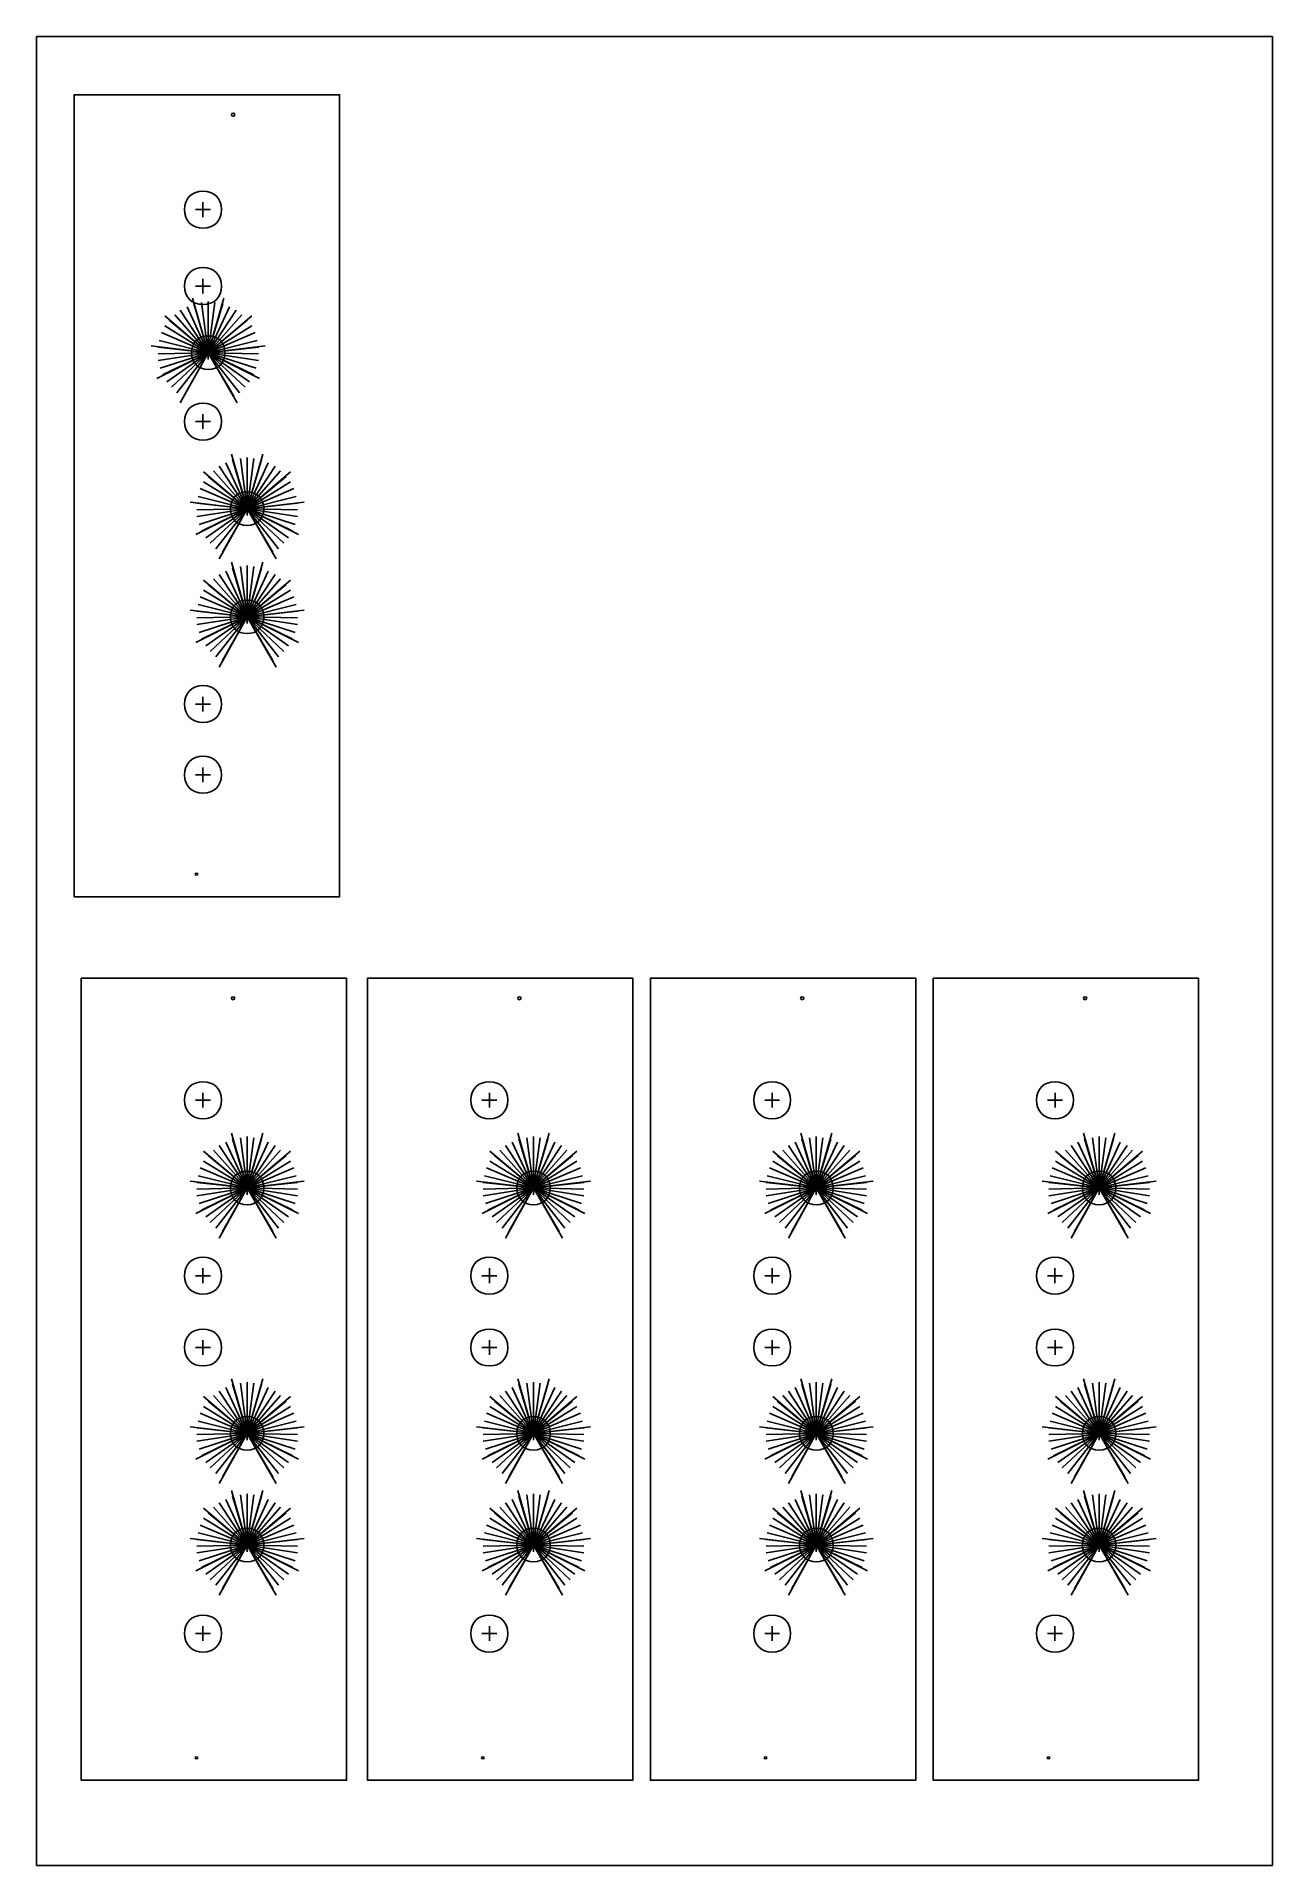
# Model space of a CAD drawing. Extents: x 19 to 579, y 0 to 828.
import ezdxf

# ---------------------------------------------------------------- set-up
doc = ezdxf.new("R2010")
doc.units = 0
doc.layers.add('background', color=7, linetype='CONTINUOUS')
doc.layers.add('Layer_1', color=7, linetype='CONTINUOUS')

msp = doc.modelspace()

# ---------------------------------------------------------------- linework, layer by layer
at = {"layer": 'background', "color": 1}
msp.add_lwpolyline([(19.37559, 827.983601), (578.684334, 827.983601), (578.684334, 0.000001), (19.37559, 0.000001), (19.37559, 827.983601)], dxfattribs=at)
at = {"layer": 'Layer_1', "color": 1}
for points in [[(79.756195, 438.552444), (36.381132, 438.552444), (36.381132, 801.664922), (156.491635, 801.664922), (156.491635, 438.552444), (36.381132, 438.552444)], [(109.027709, 792.627668), (109.027709, 792.627668)], [(91.341799, 749.641692), (98.032799, 749.641692)], [(94.688799, 746.294692), (94.688799, 752.989692)], [(91.340691, 715.001804), (98.031691, 715.001804)], [(94.687691, 711.654804), (94.687691, 718.349804)], [(97.052896, 684.872364), (84.427896, 704.063364)], [(97.052896, 684.872364), (87.458896, 705.579364)], [(97.052896, 684.872364), (89.982896, 709.622364)], [(97.052896, 684.872364), (90.486896, 707.095364)], [(97.052896, 684.872364), (94.025896, 707.599364)], [(97.052896, 684.872364), (104.126896, 709.622364)], [(97.052896, 684.872364), (97.052896, 708.106364)], [(97.052896, 684.872364), (100.083896, 707.599364)], [(97.052896, 684.872364), (103.619896, 707.095364)], [(97.052896, 684.872364), (106.650896, 705.579364)], [(97.052896, 684.872364), (109.681896, 704.063364)], [(97.052896, 684.872364), (77.357896, 701.540364)], [(97.052896, 684.872364), (77.357896, 696.993364)], [(97.052896, 684.872364), (79.376896, 699.520364)], [(97.052896, 684.872364), (81.900896, 702.044364)], [(97.052896, 684.872364), (112.205896, 702.044364)], [(97.052896, 684.872364), (116.751896, 701.540364)], [(97.052896, 684.872364), (114.732896, 699.520364)], [(97.052896, 684.872364), (116.751896, 696.993364)], [(97.052896, 684.872364), (71.294896, 687.903364)], [(97.052896, 684.872364), (74.326896, 687.395364)], [(97.052896, 684.872364), (74.830896, 690.427364)], [(97.052896, 684.872364), (75.841896, 693.962364)], [(97.052896, 684.872364), (118.267896, 693.962364)], [(97.052896, 684.872364), (119.279896, 690.427364)], [(97.052896, 684.872364), (122.814896, 687.903364)], [(97.052896, 681.841364), (97.052896, 687.903364)], [(97.052896, 684.872364), (119.783896, 687.395364)], [(97.052896, 684.872364), (73.818896, 673.255364)], [(97.052896, 684.872364), (74.326896, 681.337364)], [(97.052896, 684.872364), (74.326896, 684.364364)], [(97.052896, 684.872364), (75.333896, 677.802364)], [(97.052896, 684.872364), (76.345896, 674.770364)], [(97.052896, 684.872364), (78.365896, 671.739364)], [(97.052896, 684.872364), (80.384896, 669.212364)], [(97.052896, 684.872364), (82.912896, 666.688364)], [(97.052896, 684.872364), (84.427896, 662.141364)], [(97.052896, 684.872364), (85.943896, 665.173364)], [(94.025896, 684.872364), (100.083896, 684.872364)], [(97.052896, 684.872364), (120.287896, 673.255364)], [(97.052896, 684.872364), (110.185896, 662.141364)], [(97.052896, 684.872364), (119.783896, 684.364364)], [(97.052896, 684.872364), (119.783896, 681.337364)], [(97.052896, 684.872364), (118.771896, 677.802364)], [(97.052896, 684.872364), (117.763896, 674.770364)], [(97.052896, 684.872364), (115.744896, 671.739364)], [(97.052896, 684.872364), (113.720896, 669.212364)], [(97.052896, 684.872364), (111.197896, 666.688364)], [(97.052896, 684.872364), (108.669896, 665.173364)], [(94.688801, 650.325708), (94.688801, 657.021708)], [(91.341801, 653.669708), (98.032801, 653.669708)], [(114.65244, 614.227324), (107.58244, 638.977324)], [(114.65244, 614.227324), (121.72644, 638.977324)], [(114.65244, 614.227324), (94.95744, 630.895324)], [(114.65244, 614.227324), (99.50044, 631.399324)], [(114.65244, 614.227324), (102.02744, 633.418324)], [(114.65244, 614.227324), (105.05844, 634.934324)], [(114.65244, 614.227324), (108.08644, 636.450324)], [(114.65244, 614.227324), (111.62544, 636.954324)], [(114.65244, 614.227324), (114.65244, 637.461324)], [(114.65244, 614.227324), (117.68344, 636.954324)], [(114.65244, 614.227324), (121.21944, 636.450324)], [(114.65244, 614.227324), (124.25044, 634.934324)], [(114.65244, 614.227324), (127.28144, 633.418324)], [(114.65244, 614.227324), (129.80544, 631.399324)], [(114.65244, 614.227324), (134.35144, 630.895324)], [(114.65244, 614.227324), (93.44144, 623.317324)], [(114.65244, 614.227324), (94.95744, 626.348324)], [(114.65244, 614.227324), (96.97644, 628.875324)], [(114.65244, 614.227324), (132.33244, 628.875324)], [(114.65244, 614.227324), (134.35144, 626.348324)], [(114.65244, 614.227324), (135.86744, 623.317324)], [(114.65244, 614.227324), (88.89444, 617.258324)], [(114.65244, 614.227324), (91.41844, 602.610324)], [(114.65244, 614.227324), (91.92644, 616.750324)], [(114.65244, 614.227324), (91.92644, 610.692324)], [(114.65244, 614.227324), (91.92644, 613.719324)], [(114.65244, 614.227324), (92.43044, 619.782324)], [(114.65244, 614.227324), (92.93344, 607.157324)], [(114.65244, 614.227324), (93.94544, 604.125324)], [(114.65244, 614.227324), (95.96544, 601.094324)], [(114.65244, 614.227324), (97.98444, 598.567324)], [(114.65244, 614.227324), (100.51244, 596.043324)], [(114.65244, 614.227324), (102.02744, 591.496324)], [(114.65244, 614.227324), (103.54344, 594.528324)], [(111.62544, 614.227324), (117.68344, 614.227324)], [(114.65244, 614.227324), (136.87944, 619.782324)], [(114.65244, 614.227324), (140.41444, 617.258324)], [(114.65244, 611.196324), (114.65244, 617.258324)], [(114.65244, 614.227324), (137.38344, 616.750324)], [(114.65244, 614.227324), (137.88744, 602.610324)], [(114.65244, 614.227324), (127.78544, 591.496324)], [(114.65244, 614.227324), (137.38344, 613.719324)], [(114.65244, 614.227324), (137.38344, 610.692324)], [(114.65244, 614.227324), (136.37144, 607.157324)], [(114.65244, 614.227324), (135.36344, 604.125324)], [(114.65244, 614.227324), (133.34444, 601.094324)], [(114.65244, 614.227324), (131.32044, 598.567324)], [(114.65244, 614.227324), (128.79744, 596.043324)], [(114.65244, 614.227324), (126.26944, 594.528324)], [(114.65244, 565.284364), (107.58244, 590.034364)], [(114.65244, 565.284364), (111.62544, 588.011364)], [(114.65244, 565.284364), (121.72644, 590.034364)], [(114.65244, 565.284364), (114.65244, 588.518364)], [(114.65244, 565.284364), (117.68344, 588.011364)], [(114.65244, 565.284364), (94.95744, 581.952364)], [(114.65244, 565.284364), (96.97644, 579.932364)], [(114.65244, 565.284364), (99.50044, 582.456364)], [(114.65244, 565.284364), (102.02744, 584.475364)], [(114.65244, 565.284364), (105.05844, 585.991364)], [(114.65244, 565.284364), (108.08644, 587.507364)], [(114.65244, 565.284364), (121.21944, 587.507364)], [(114.65244, 565.284364), (124.25044, 585.991364)], [(114.65244, 565.284364), (127.28144, 584.475364)], [(114.65244, 565.284364), (129.80544, 582.456364)], [(114.65244, 565.284364), (134.35144, 581.952364)], [(114.65244, 565.284364), (132.33244, 579.932364)], [(114.65244, 565.284364), (93.44144, 574.374364)], [(114.65244, 565.284364), (94.95744, 577.405364)], [(114.65244, 565.284364), (134.35144, 577.405364)], [(114.65244, 565.284364), (135.86744, 574.374364)], [(114.65244, 565.284364), (88.89444, 568.315364)], [(114.65244, 565.284364), (91.41844, 553.667364)], [(114.65244, 565.284364), (91.92644, 567.807364)], [(114.65244, 565.284364), (91.92644, 561.749364)], [(114.65244, 565.284364), (91.92644, 564.776364)], [(114.65244, 565.284364), (92.43044, 570.839364)], [(114.65244, 565.284364), (92.93344, 558.214364)], [(114.65244, 565.284364), (93.94544, 555.182364)], [(114.65244, 565.284364), (95.96544, 552.151364)], [(114.65244, 565.284364), (97.98444, 549.624364)], [(114.65244, 565.284364), (100.51244, 547.100364)], [(114.65244, 565.284364), (102.02744, 542.553364)], [(114.65244, 565.284364), (103.54344, 545.585364)], [(111.62544, 565.284364), (117.68344, 565.284364)], [(114.65244, 565.284364), (136.87944, 570.839364)], [(114.65244, 565.284364), (140.41444, 568.315364)], [(114.65244, 562.253364), (114.65244, 568.315364)], [(114.65244, 565.284364), (137.38344, 567.807364)], [(114.65244, 565.284364), (137.88744, 553.667364)], [(114.65244, 565.284364), (127.78544, 542.553364)], [(114.65244, 565.284364), (137.38344, 564.776364)], [(114.65244, 565.284364), (137.38344, 561.749364)], [(114.65244, 565.284364), (136.37144, 558.214364)], [(114.65244, 565.284364), (135.36344, 555.182364)], [(114.65244, 565.284364), (133.34444, 552.151364)], [(114.65244, 565.284364), (131.32044, 549.624364)], [(114.65244, 565.284364), (128.79744, 547.100364)], [(114.65244, 565.284364), (126.26944, 545.585364)], [(91.340693, 525.776204), (98.031693, 525.776204)], [(94.687693, 522.432204), (94.687693, 529.128204)], [(94.687693, 490.432204), (94.687693, 497.128204)], [(91.340693, 493.776204), (98.031693, 493.776204)], [(92.312608, 448.741668), (92.312608, 448.741668)], [(82.956195, 38.552444), (39.581132, 38.552444), (39.581132, 401.664922), (159.691635, 401.664922), (159.691635, 38.552444), (39.581132, 38.552444)], [(212.556195, 38.552444), (169.181132, 38.552444), (169.181132, 401.664922), (289.291635, 401.664922), (289.291635, 38.552444), (169.181132, 38.552444)], [(340.556195, 38.552444), (297.181132, 38.552444), (297.181132, 401.664922), (417.291635, 401.664922), (417.291635, 38.552444), (297.181132, 38.552444)], [(468.556195, 38.552444), (425.181132, 38.552444), (425.181132, 401.664922), (545.291635, 401.664922), (545.291635, 38.552444), (425.181132, 38.552444)], [(109.027709, 392.627668), (109.027709, 392.627668)], [(238.627709, 392.627668), (238.627709, 392.627668)], [(366.627709, 392.627668), (366.627709, 392.627668)], [(494.627709, 392.627668), (494.627709, 392.627668)], [(94.688799, 343.094692), (94.688799, 349.789692)], [(224.288799, 343.094692), (224.288799, 349.789692)], [(352.288799, 343.094692), (352.288799, 349.789692)], [(480.288799, 343.094692), (480.288799, 349.789692)], [(91.341799, 346.441692), (98.032799, 346.441692)], [(220.941799, 346.441692), (227.632799, 346.441692)], [(348.941799, 346.441692), (355.632799, 346.441692)], [(476.941799, 346.441692), (483.632799, 346.441692)], [(114.652896, 306.7043), (107.582896, 331.4543)], [(114.652896, 306.7043), (121.726896, 331.4543)], [(244.252896, 306.7043), (237.182896, 331.4543)], [(244.252896, 306.7043), (251.326896, 331.4543)], [(372.252896, 306.7043), (365.182896, 331.4543)], [(372.252896, 306.7043), (379.326896, 331.4543)], [(500.252896, 306.7043), (493.182896, 331.4543)], [(500.252896, 306.7043), (507.326896, 331.4543)], [(114.652896, 306.7043), (94.957896, 323.3723)], [(114.652896, 306.7043), (99.500896, 323.8763)], [(114.652896, 306.7043), (102.027896, 325.8953)], [(114.652896, 306.7043), (105.058896, 327.4113)], [(114.652896, 306.7043), (108.086896, 328.9273)], [(114.652896, 306.7043), (111.625896, 329.4313)], [(114.652896, 306.7043), (114.652896, 329.9383)], [(114.652896, 306.7043), (117.683896, 329.4313)], [(114.652896, 306.7043), (121.219896, 328.9273)], [(114.652896, 306.7043), (124.250896, 327.4113)], [(114.652896, 306.7043), (127.281896, 325.8953)], [(114.652896, 306.7043), (129.805896, 323.8763)], [(114.652896, 306.7043), (134.351896, 323.3723)], [(244.252896, 306.7043), (224.557896, 323.3723)], [(244.252896, 306.7043), (229.100896, 323.8763)], [(244.252896, 306.7043), (231.627896, 325.8953)], [(244.252896, 306.7043), (234.658896, 327.4113)], [(244.252896, 306.7043), (237.686896, 328.9273)], [(244.252896, 306.7043), (241.225896, 329.4313)], [(244.252896, 306.7043), (244.252896, 329.9383)], [(244.252896, 306.7043), (247.283896, 329.4313)], [(244.252896, 306.7043), (250.819896, 328.9273)], [(244.252896, 306.7043), (253.850896, 327.4113)], [(244.252896, 306.7043), (256.881896, 325.8953)], [(244.252896, 306.7043), (259.405896, 323.8763)], [(244.252896, 306.7043), (263.951896, 323.3723)], [(372.252896, 306.7043), (352.557896, 323.3723)], [(372.252896, 306.7043), (357.100896, 323.8763)], [(372.252896, 306.7043), (359.627896, 325.8953)], [(372.252896, 306.7043), (362.658896, 327.4113)], [(372.252896, 306.7043), (365.686896, 328.9273)], [(372.252896, 306.7043), (369.225896, 329.4313)], [(372.252896, 306.7043), (372.252896, 329.9383)], [(372.252896, 306.7043), (375.283896, 329.4313)], [(372.252896, 306.7043), (378.819896, 328.9273)], [(372.252896, 306.7043), (381.850896, 327.4113)], [(372.252896, 306.7043), (384.881896, 325.8953)], [(372.252896, 306.7043), (387.405896, 323.8763)], [(372.252896, 306.7043), (391.951896, 323.3723)], [(500.252896, 306.7043), (480.557896, 323.3723)], [(500.252896, 306.7043), (485.100896, 323.8763)], [(500.252896, 306.7043), (487.627896, 325.8953)], [(500.252896, 306.7043), (490.658896, 327.4113)], [(500.252896, 306.7043), (493.686896, 328.9273)], [(500.252896, 306.7043), (497.225896, 329.4313)], [(500.252896, 306.7043), (500.252896, 329.9383)], [(500.252896, 306.7043), (503.283896, 329.4313)], [(500.252896, 306.7043), (506.819896, 328.9273)], [(500.252896, 306.7043), (509.850896, 327.4113)], [(500.252896, 306.7043), (512.881896, 325.8953)], [(500.252896, 306.7043), (515.405896, 323.8763)], [(500.252896, 306.7043), (519.951896, 323.3723)], [(114.652896, 306.7043), (93.441896, 315.7943)], [(114.652896, 306.7043), (94.957896, 318.8253)], [(114.652896, 306.7043), (96.976896, 321.3523)], [(114.652896, 306.7043), (132.332896, 321.3523)], [(114.652896, 306.7043), (134.351896, 318.8253)], [(114.652896, 306.7043), (135.867896, 315.7943)], [(244.252896, 306.7043), (223.041896, 315.7943)], [(244.252896, 306.7043), (224.557896, 318.8253)], [(244.252896, 306.7043), (226.576896, 321.3523)], [(244.252896, 306.7043), (261.932896, 321.3523)], [(244.252896, 306.7043), (263.951896, 318.8253)], [(244.252896, 306.7043), (265.467896, 315.7943)], [(372.252896, 306.7043), (351.041896, 315.7943)], [(372.252896, 306.7043), (352.557896, 318.8253)], [(372.252896, 306.7043), (354.576896, 321.3523)], [(372.252896, 306.7043), (389.932896, 321.3523)], [(372.252896, 306.7043), (391.951896, 318.8253)], [(372.252896, 306.7043), (393.467896, 315.7943)], [(500.252896, 306.7043), (479.041896, 315.7943)], [(500.252896, 306.7043), (480.557896, 318.8253)], [(500.252896, 306.7043), (482.576896, 321.3523)], [(500.252896, 306.7043), (517.932896, 321.3523)], [(500.252896, 306.7043), (519.951896, 318.8253)], [(500.252896, 306.7043), (521.467896, 315.7943)], [(114.652896, 306.7043), (88.894896, 309.7353)], [(114.652896, 306.7043), (91.418896, 295.0873)], [(114.652896, 306.7043), (91.926896, 309.2273)], [(114.652896, 306.7043), (91.926896, 303.1693)], [(114.652896, 306.7043), (91.926896, 306.1963)], [(114.652896, 306.7043), (92.430896, 312.2593)], [(114.652896, 306.7043), (92.933896, 299.6343)], [(114.652896, 306.7043), (93.945896, 296.6023)], [(114.652896, 306.7043), (95.965896, 293.5713)], [(114.652896, 306.7043), (97.984896, 291.0443)], [(114.652896, 306.7043), (100.512896, 288.5203)], [(114.652896, 306.7043), (102.027896, 283.9733)], [(114.652896, 306.7043), (103.543896, 287.0053)], [(111.625896, 306.7043), (117.683896, 306.7043)], [(114.652896, 306.7043), (136.879896, 312.2593)], [(114.652896, 306.7043), (140.414896, 309.7353)], [(114.652896, 303.6733), (114.652896, 309.7353)], [(114.652896, 306.7043), (137.383896, 309.2273)], [(114.652896, 306.7043), (137.887896, 295.0873)], [(114.652896, 306.7043), (127.785896, 283.9733)], [(114.652896, 306.7043), (137.383896, 306.1963)], [(114.652896, 306.7043), (137.383896, 303.1693)], [(114.652896, 306.7043), (136.371896, 299.6343)], [(114.652896, 306.7043), (135.363896, 296.6023)], [(114.652896, 306.7043), (133.344896, 293.5713)], [(114.652896, 306.7043), (131.320896, 291.0443)], [(114.652896, 306.7043), (128.797896, 288.5203)], [(114.652896, 306.7043), (126.269896, 287.0053)], [(244.252896, 306.7043), (218.494896, 309.7353)], [(244.252896, 306.7043), (221.018896, 295.0873)], [(244.252896, 306.7043), (221.526896, 309.2273)], [(244.252896, 306.7043), (221.526896, 303.1693)], [(244.252896, 306.7043), (221.526896, 306.1963)], [(244.252896, 306.7043), (222.030896, 312.2593)], [(244.252896, 306.7043), (222.533896, 299.6343)], [(244.252896, 306.7043), (223.545896, 296.6023)], [(244.252896, 306.7043), (225.565896, 293.5713)], [(244.252896, 306.7043), (227.584896, 291.0443)], [(244.252896, 306.7043), (230.112896, 288.5203)], [(244.252896, 306.7043), (231.627896, 283.9733)], [(244.252896, 306.7043), (233.143896, 287.0053)], [(241.225896, 306.7043), (247.283896, 306.7043)], [(244.252896, 306.7043), (266.479896, 312.2593)], [(244.252896, 306.7043), (270.014896, 309.7353)], [(244.252896, 303.6733), (244.252896, 309.7353)], [(244.252896, 306.7043), (266.983896, 309.2273)], [(244.252896, 306.7043), (267.487896, 295.0873)], [(244.252896, 306.7043), (257.385896, 283.9733)], [(244.252896, 306.7043), (266.983896, 306.1963)], [(244.252896, 306.7043), (266.983896, 303.1693)], [(244.252896, 306.7043), (265.971896, 299.6343)], [(244.252896, 306.7043), (264.963896, 296.6023)], [(244.252896, 306.7043), (262.944896, 293.5713)], [(244.252896, 306.7043), (260.920896, 291.0443)], [(244.252896, 306.7043), (258.397896, 288.5203)], [(244.252896, 306.7043), (255.869896, 287.0053)], [(372.252896, 306.7043), (346.494896, 309.7353)], [(372.252896, 306.7043), (349.018896, 295.0873)], [(372.252896, 306.7043), (349.526896, 309.2273)], [(372.252896, 306.7043), (349.526896, 303.1693)], [(372.252896, 306.7043), (349.526896, 306.1963)], [(372.252896, 306.7043), (350.030896, 312.2593)], [(372.252896, 306.7043), (350.533896, 299.6343)], [(372.252896, 306.7043), (351.545896, 296.6023)], [(372.252896, 306.7043), (353.565896, 293.5713)], [(372.252896, 306.7043), (355.584896, 291.0443)], [(372.252896, 306.7043), (358.112896, 288.5203)], [(372.252896, 306.7043), (359.627896, 283.9733)], [(372.252896, 306.7043), (361.143896, 287.0053)], [(369.225896, 306.7043), (375.283896, 306.7043)], [(372.252896, 306.7043), (394.479896, 312.2593)], [(372.252896, 306.7043), (398.014896, 309.7353)], [(372.252896, 303.6733), (372.252896, 309.7353)], [(372.252896, 306.7043), (394.983896, 309.2273)], [(372.252896, 306.7043), (395.487896, 295.0873)], [(372.252896, 306.7043), (385.385896, 283.9733)], [(372.252896, 306.7043), (394.983896, 306.1963)], [(372.252896, 306.7043), (394.983896, 303.1693)], [(372.252896, 306.7043), (393.971896, 299.6343)], [(372.252896, 306.7043), (392.963896, 296.6023)], [(372.252896, 306.7043), (390.944896, 293.5713)], [(372.252896, 306.7043), (388.920896, 291.0443)], [(372.252896, 306.7043), (386.397896, 288.5203)], [(372.252896, 306.7043), (383.869896, 287.0053)], [(500.252896, 306.7043), (474.494896, 309.7353)], [(500.252896, 306.7043), (477.018896, 295.0873)], [(500.252896, 306.7043), (477.526896, 309.2273)], [(500.252896, 306.7043), (477.526896, 303.1693)], [(500.252896, 306.7043), (477.526896, 306.1963)], [(500.252896, 306.7043), (478.030896, 312.2593)], [(500.252896, 306.7043), (478.533896, 299.6343)], [(500.252896, 306.7043), (479.545896, 296.6023)], [(500.252896, 306.7043), (481.565896, 293.5713)], [(500.252896, 306.7043), (483.584896, 291.0443)], [(500.252896, 306.7043), (486.112896, 288.5203)], [(500.252896, 306.7043), (487.627896, 283.9733)], [(500.252896, 306.7043), (489.143896, 287.0053)], [(497.225896, 306.7043), (503.283896, 306.7043)], [(500.252896, 306.7043), (522.479896, 312.2593)], [(500.252896, 306.7043), (526.014896, 309.7353)], [(500.252896, 303.6733), (500.252896, 309.7353)], [(500.252896, 306.7043), (522.983896, 309.2273)], [(500.252896, 306.7043), (523.487896, 295.0873)], [(500.252896, 306.7043), (513.385896, 283.9733)], [(500.252896, 306.7043), (522.983896, 306.1963)], [(500.252896, 306.7043), (522.983896, 303.1693)], [(500.252896, 306.7043), (521.971896, 299.6343)], [(500.252896, 306.7043), (520.963896, 296.6023)], [(500.252896, 306.7043), (518.944896, 293.5713)], [(500.252896, 306.7043), (516.920896, 291.0443)], [(500.252896, 306.7043), (514.397896, 288.5203)], [(500.252896, 306.7043), (511.869896, 287.0053)], [(91.340691, 267.001804), (98.031691, 267.001804)], [(94.687691, 263.654804), (94.687691, 270.349804)], [(220.940691, 267.001804), (227.631691, 267.001804)], [(224.287691, 263.654804), (224.287691, 270.349804)], [(348.940691, 267.001804), (355.631691, 267.001804)], [(352.287691, 263.654804), (352.287691, 270.349804)], [(476.940691, 267.001804), (483.631691, 267.001804)], [(480.287691, 263.654804), (480.287691, 270.349804)], [(91.341801, 234.469708), (98.032801, 234.469708)], [(94.688801, 231.125708), (94.688801, 237.821708)], [(220.941801, 234.469708), (227.632801, 234.469708)], [(224.288801, 231.125708), (224.288801, 237.821708)], [(348.941801, 234.469708), (355.632801, 234.469708)], [(352.288801, 231.125708), (352.288801, 237.821708)], [(476.941801, 234.469708), (483.632801, 234.469708)], [(480.288801, 231.125708), (480.288801, 237.821708)], [(114.65244, 195.595644), (105.05844, 216.302644)], [(114.65244, 195.595644), (107.58244, 220.345644)], [(114.65244, 195.595644), (108.08644, 217.818644)], [(114.65244, 195.595644), (111.62544, 218.322644)], [(114.65244, 195.595644), (121.72644, 220.345644)], [(114.65244, 195.595644), (114.65244, 218.829644)], [(114.65244, 195.595644), (117.68344, 218.322644)], [(114.65244, 195.595644), (121.21944, 217.818644)], [(114.65244, 195.595644), (124.25044, 216.302644)], [(244.25244, 195.595644), (234.65844, 216.302644)], [(244.25244, 195.595644), (237.18244, 220.345644)], [(244.25244, 195.595644), (237.68644, 217.818644)], [(244.25244, 195.595644), (241.22544, 218.322644)], [(244.25244, 195.595644), (251.32644, 220.345644)], [(244.25244, 195.595644), (244.25244, 218.829644)], [(244.25244, 195.595644), (247.28344, 218.322644)], [(244.25244, 195.595644), (250.81944, 217.818644)], [(244.25244, 195.595644), (253.85044, 216.302644)], [(372.25244, 195.595644), (362.65844, 216.302644)], [(372.25244, 195.595644), (365.18244, 220.345644)], [(372.25244, 195.595644), (365.68644, 217.818644)], [(372.25244, 195.595644), (369.22544, 218.322644)], [(372.25244, 195.595644), (379.32644, 220.345644)], [(372.25244, 195.595644), (372.25244, 218.829644)], [(372.25244, 195.595644), (375.28344, 218.322644)], [(372.25244, 195.595644), (378.81944, 217.818644)], [(372.25244, 195.595644), (381.85044, 216.302644)], [(500.25244, 195.595644), (490.65844, 216.302644)], [(500.25244, 195.595644), (493.18244, 220.345644)], [(500.25244, 195.595644), (493.68644, 217.818644)], [(500.25244, 195.595644), (497.22544, 218.322644)], [(500.25244, 195.595644), (507.32644, 220.345644)], [(500.25244, 195.595644), (500.25244, 218.829644)], [(500.25244, 195.595644), (503.28344, 218.322644)], [(500.25244, 195.595644), (506.81944, 217.818644)], [(500.25244, 195.595644), (509.85044, 216.302644)], [(114.65244, 195.595644), (94.95744, 212.263644)], [(114.65244, 195.595644), (94.95744, 207.716644)], [(114.65244, 195.595644), (96.97644, 210.243644)], [(114.65244, 195.595644), (99.50044, 212.767644)], [(114.65244, 195.595644), (102.02744, 214.786644)], [(114.65244, 195.595644), (127.28144, 214.786644)], [(114.65244, 195.595644), (129.80544, 212.767644)], [(114.65244, 195.595644), (134.35144, 212.263644)], [(114.65244, 195.595644), (132.33244, 210.243644)], [(114.65244, 195.595644), (134.35144, 207.716644)], [(244.25244, 195.595644), (224.55744, 212.263644)], [(244.25244, 195.595644), (224.55744, 207.716644)], [(244.25244, 195.595644), (226.57644, 210.243644)], [(244.25244, 195.595644), (229.10044, 212.767644)], [(244.25244, 195.595644), (231.62744, 214.786644)], [(244.25244, 195.595644), (256.88144, 214.786644)], [(244.25244, 195.595644), (259.40544, 212.767644)], [(244.25244, 195.595644), (263.95144, 212.263644)], [(244.25244, 195.595644), (261.93244, 210.243644)], [(244.25244, 195.595644), (263.95144, 207.716644)], [(372.25244, 195.595644), (352.55744, 212.263644)], [(372.25244, 195.595644), (352.55744, 207.716644)], [(372.25244, 195.595644), (354.57644, 210.243644)], [(372.25244, 195.595644), (357.10044, 212.767644)], [(372.25244, 195.595644), (359.62744, 214.786644)], [(372.25244, 195.595644), (384.88144, 214.786644)], [(372.25244, 195.595644), (387.40544, 212.767644)], [(372.25244, 195.595644), (391.95144, 212.263644)], [(372.25244, 195.595644), (389.93244, 210.243644)], [(372.25244, 195.595644), (391.95144, 207.716644)], [(500.25244, 195.595644), (480.55744, 212.263644)], [(500.25244, 195.595644), (480.55744, 207.716644)], [(500.25244, 195.595644), (482.57644, 210.243644)], [(500.25244, 195.595644), (485.10044, 212.767644)], [(500.25244, 195.595644), (487.62744, 214.786644)], [(500.25244, 195.595644), (512.88144, 214.786644)], [(500.25244, 195.595644), (515.40544, 212.767644)], [(500.25244, 195.595644), (519.95144, 212.263644)], [(500.25244, 195.595644), (517.93244, 210.243644)], [(500.25244, 195.595644), (519.95144, 207.716644)], [(114.65244, 195.595644), (92.43044, 201.150644)], [(114.65244, 195.595644), (93.44144, 204.685644)], [(114.65244, 195.595644), (135.86744, 204.685644)], [(114.65244, 195.595644), (136.87944, 201.150644)], [(244.25244, 195.595644), (222.03044, 201.150644)], [(244.25244, 195.595644), (223.04144, 204.685644)], [(244.25244, 195.595644), (265.46744, 204.685644)], [(244.25244, 195.595644), (266.47944, 201.150644)], [(372.25244, 195.595644), (350.03044, 201.150644)], [(372.25244, 195.595644), (351.04144, 204.685644)], [(372.25244, 195.595644), (393.46744, 204.685644)], [(372.25244, 195.595644), (394.47944, 201.150644)], [(500.25244, 195.595644), (478.03044, 201.150644)], [(500.25244, 195.595644), (479.04144, 204.685644)], [(500.25244, 195.595644), (521.46744, 204.685644)], [(500.25244, 195.595644), (522.47944, 201.150644)], [(114.65244, 195.595644), (88.89444, 198.626644)], [(114.65244, 195.595644), (91.41844, 183.978644)], [(114.65244, 195.595644), (91.92644, 198.118644)], [(114.65244, 195.595644), (91.92644, 192.060644)], [(114.65244, 195.595644), (91.92644, 195.087644)], [(114.65244, 195.595644), (92.93344, 188.525644)], [(114.65244, 195.595644), (93.94544, 185.493644)], [(114.65244, 195.595644), (95.96544, 182.462644)], [(114.65244, 195.595644), (97.98444, 179.935644)], [(114.65244, 195.595644), (100.51244, 177.411644)], [(114.65244, 195.595644), (102.02744, 172.864644)], [(114.65244, 195.595644), (103.54344, 175.896644)], [(111.62544, 195.595644), (117.68344, 195.595644)], [(114.65244, 195.595644), (140.41444, 198.626644)], [(114.65244, 192.564644), (114.65244, 198.626644)], [(114.65244, 195.595644), (137.38344, 198.118644)], [(114.65244, 195.595644), (137.88744, 183.978644)], [(114.65244, 195.595644), (127.78544, 172.864644)], [(114.65244, 195.595644), (137.38344, 195.087644)], [(114.65244, 195.595644), (137.38344, 192.060644)], [(114.65244, 195.595644), (136.37144, 188.525644)], [(114.65244, 195.595644), (135.36344, 185.493644)], [(114.65244, 195.595644), (133.34444, 182.462644)], [(114.65244, 195.595644), (131.32044, 179.935644)], [(114.65244, 195.595644), (128.79744, 177.411644)], [(114.65244, 195.595644), (126.26944, 175.896644)], [(244.25244, 195.595644), (218.49444, 198.626644)], [(244.25244, 195.595644), (221.01844, 183.978644)], [(244.25244, 195.595644), (221.52644, 198.118644)], [(244.25244, 195.595644), (221.52644, 192.060644)], [(244.25244, 195.595644), (221.52644, 195.087644)], [(244.25244, 195.595644), (222.53344, 188.525644)], [(244.25244, 195.595644), (223.54544, 185.493644)], [(244.25244, 195.595644), (225.56544, 182.462644)], [(244.25244, 195.595644), (227.58444, 179.935644)], [(244.25244, 195.595644), (230.11244, 177.411644)], [(244.25244, 195.595644), (231.62744, 172.864644)], [(244.25244, 195.595644), (233.14344, 175.896644)], [(241.22544, 195.595644), (247.28344, 195.595644)], [(244.25244, 195.595644), (270.01444, 198.626644)], [(244.25244, 192.564644), (244.25244, 198.626644)], [(244.25244, 195.595644), (266.98344, 198.118644)], [(244.25244, 195.595644), (267.48744, 183.978644)], [(244.25244, 195.595644), (257.38544, 172.864644)], [(244.25244, 195.595644), (266.98344, 195.087644)], [(244.25244, 195.595644), (266.98344, 192.060644)], [(244.25244, 195.595644), (265.97144, 188.525644)], [(244.25244, 195.595644), (264.96344, 185.493644)], [(244.25244, 195.595644), (262.94444, 182.462644)], [(244.25244, 195.595644), (260.92044, 179.935644)], [(244.25244, 195.595644), (258.39744, 177.411644)], [(244.25244, 195.595644), (255.86944, 175.896644)], [(372.25244, 195.595644), (346.49444, 198.626644)], [(372.25244, 195.595644), (349.01844, 183.978644)], [(372.25244, 195.595644), (349.52644, 198.118644)], [(372.25244, 195.595644), (349.52644, 192.060644)], [(372.25244, 195.595644), (349.52644, 195.087644)], [(372.25244, 195.595644), (350.53344, 188.525644)], [(372.25244, 195.595644), (351.54544, 185.493644)], [(372.25244, 195.595644), (353.56544, 182.462644)], [(372.25244, 195.595644), (355.58444, 179.935644)], [(372.25244, 195.595644), (358.11244, 177.411644)], [(372.25244, 195.595644), (359.62744, 172.864644)], [(372.25244, 195.595644), (361.14344, 175.896644)], [(369.22544, 195.595644), (375.28344, 195.595644)], [(372.25244, 195.595644), (398.01444, 198.626644)], [(372.25244, 192.564644), (372.25244, 198.626644)], [(372.25244, 195.595644), (394.98344, 198.118644)], [(372.25244, 195.595644), (395.48744, 183.978644)], [(372.25244, 195.595644), (385.38544, 172.864644)], [(372.25244, 195.595644), (394.98344, 195.087644)], [(372.25244, 195.595644), (394.98344, 192.060644)], [(372.25244, 195.595644), (393.97144, 188.525644)], [(372.25244, 195.595644), (392.96344, 185.493644)], [(372.25244, 195.595644), (390.94444, 182.462644)], [(372.25244, 195.595644), (388.92044, 179.935644)], [(372.25244, 195.595644), (386.39744, 177.411644)], [(372.25244, 195.595644), (383.86944, 175.896644)], [(500.25244, 195.595644), (474.49444, 198.626644)], [(500.25244, 195.595644), (477.01844, 183.978644)], [(500.25244, 195.595644), (477.52644, 198.118644)], [(500.25244, 195.595644), (477.52644, 192.060644)], [(500.25244, 195.595644), (477.52644, 195.087644)], [(500.25244, 195.595644), (478.53344, 188.525644)], [(500.25244, 195.595644), (479.54544, 185.493644)], [(500.25244, 195.595644), (481.56544, 182.462644)], [(500.25244, 195.595644), (483.58444, 179.935644)], [(500.25244, 195.595644), (486.11244, 177.411644)], [(500.25244, 195.595644), (487.62744, 172.864644)], [(500.25244, 195.595644), (489.14344, 175.896644)], [(497.22544, 195.595644), (503.28344, 195.595644)], [(500.25244, 195.595644), (526.01444, 198.626644)], [(500.25244, 192.564644), (500.25244, 198.626644)], [(500.25244, 195.595644), (522.98344, 198.118644)], [(500.25244, 195.595644), (523.48744, 183.978644)], [(500.25244, 195.595644), (513.38544, 172.864644)], [(500.25244, 195.595644), (522.98344, 195.087644)], [(500.25244, 195.595644), (522.98344, 192.060644)], [(500.25244, 195.595644), (521.97144, 188.525644)], [(500.25244, 195.595644), (520.96344, 185.493644)], [(500.25244, 195.595644), (518.94444, 182.462644)], [(500.25244, 195.595644), (516.92044, 179.935644)], [(500.25244, 195.595644), (514.39744, 177.411644)], [(500.25244, 195.595644), (511.86944, 175.896644)], [(114.65244, 145.026844), (105.05844, 165.733844)], [(114.65244, 145.026844), (107.58244, 169.776844)], [(114.65244, 145.026844), (108.08644, 167.249844)], [(114.65244, 145.026844), (111.62544, 167.753844)], [(114.65244, 145.026844), (121.72644, 169.776844)], [(114.65244, 145.026844), (114.65244, 168.260844)], [(114.65244, 145.026844), (117.68344, 167.753844)], [(114.65244, 145.026844), (121.21944, 167.249844)], [(114.65244, 145.026844), (124.25044, 165.733844)], [(244.25244, 145.026844), (234.65844, 165.733844)], [(244.25244, 145.026844), (237.18244, 169.776844)], [(244.25244, 145.026844), (237.68644, 167.249844)], [(244.25244, 145.026844), (241.22544, 167.753844)], [(244.25244, 145.026844), (251.32644, 169.776844)], [(244.25244, 145.026844), (244.25244, 168.260844)], [(244.25244, 145.026844), (247.28344, 167.753844)], [(244.25244, 145.026844), (250.81944, 167.249844)], [(244.25244, 145.026844), (253.85044, 165.733844)], [(372.25244, 145.026844), (362.65844, 165.733844)], [(372.25244, 145.026844), (365.18244, 169.776844)], [(372.25244, 145.026844), (365.68644, 167.249844)], [(372.25244, 145.026844), (369.22544, 167.753844)], [(372.25244, 145.026844), (379.32644, 169.776844)], [(372.25244, 145.026844), (372.25244, 168.260844)], [(372.25244, 145.026844), (375.28344, 167.753844)], [(372.25244, 145.026844), (378.81944, 167.249844)], [(372.25244, 145.026844), (381.85044, 165.733844)], [(500.25244, 145.026844), (490.65844, 165.733844)], [(500.25244, 145.026844), (493.18244, 169.776844)], [(500.25244, 145.026844), (493.68644, 167.249844)], [(500.25244, 145.026844), (497.22544, 167.753844)], [(500.25244, 145.026844), (507.32644, 169.776844)], [(500.25244, 145.026844), (500.25244, 168.260844)], [(500.25244, 145.026844), (503.28344, 167.753844)], [(500.25244, 145.026844), (506.81944, 167.249844)], [(500.25244, 145.026844), (509.85044, 165.733844)], [(114.65244, 145.026844), (94.95744, 161.694844)], [(114.65244, 145.026844), (96.97644, 159.674844)], [(114.65244, 145.026844), (99.50044, 162.198844)], [(114.65244, 145.026844), (102.02744, 164.217844)], [(114.65244, 145.026844), (127.28144, 164.217844)], [(114.65244, 145.026844), (129.80544, 162.198844)], [(114.65244, 145.026844), (134.35144, 161.694844)], [(114.65244, 145.026844), (132.33244, 159.674844)], [(244.25244, 145.026844), (224.55744, 161.694844)], [(244.25244, 145.026844), (226.57644, 159.674844)], [(244.25244, 145.026844), (229.10044, 162.198844)], [(244.25244, 145.026844), (231.62744, 164.217844)], [(244.25244, 145.026844), (256.88144, 164.217844)], [(244.25244, 145.026844), (259.40544, 162.198844)], [(244.25244, 145.026844), (263.95144, 161.694844)], [(244.25244, 145.026844), (261.93244, 159.674844)], [(372.25244, 145.026844), (352.55744, 161.694844)], [(372.25244, 145.026844), (354.57644, 159.674844)], [(372.25244, 145.026844), (357.10044, 162.198844)], [(372.25244, 145.026844), (359.62744, 164.217844)], [(372.25244, 145.026844), (384.88144, 164.217844)], [(372.25244, 145.026844), (387.40544, 162.198844)], [(372.25244, 145.026844), (391.95144, 161.694844)], [(372.25244, 145.026844), (389.93244, 159.674844)], [(500.25244, 145.026844), (480.55744, 161.694844)], [(500.25244, 145.026844), (482.57644, 159.674844)], [(500.25244, 145.026844), (485.10044, 162.198844)], [(500.25244, 145.026844), (487.62744, 164.217844)], [(500.25244, 145.026844), (512.88144, 164.217844)], [(500.25244, 145.026844), (515.40544, 162.198844)], [(500.25244, 145.026844), (519.95144, 161.694844)], [(500.25244, 145.026844), (517.93244, 159.674844)], [(114.65244, 145.026844), (92.43044, 150.581844)], [(114.65244, 145.026844), (93.44144, 154.116844)], [(114.65244, 145.026844), (94.95744, 157.147844)], [(114.65244, 145.026844), (134.35144, 157.147844)], [(114.65244, 145.026844), (135.86744, 154.116844)], [(114.65244, 145.026844), (136.87944, 150.581844)], [(244.25244, 145.026844), (222.03044, 150.581844)], [(244.25244, 145.026844), (223.04144, 154.116844)], [(244.25244, 145.026844), (224.55744, 157.147844)], [(244.25244, 145.026844), (263.95144, 157.147844)], [(244.25244, 145.026844), (265.46744, 154.116844)], [(244.25244, 145.026844), (266.47944, 150.581844)], [(372.25244, 145.026844), (350.03044, 150.581844)], [(372.25244, 145.026844), (351.04144, 154.116844)], [(372.25244, 145.026844), (352.55744, 157.147844)], [(372.25244, 145.026844), (391.95144, 157.147844)], [(372.25244, 145.026844), (393.46744, 154.116844)], [(372.25244, 145.026844), (394.47944, 150.581844)], [(500.25244, 145.026844), (478.03044, 150.581844)], [(500.25244, 145.026844), (479.04144, 154.116844)], [(500.25244, 145.026844), (480.55744, 157.147844)], [(500.25244, 145.026844), (519.95144, 157.147844)], [(500.25244, 145.026844), (521.46744, 154.116844)], [(500.25244, 145.026844), (522.47944, 150.581844)], [(114.65244, 145.026844), (88.89444, 148.057844)], [(114.65244, 145.026844), (91.41844, 133.409844)], [(114.65244, 145.026844), (91.92644, 147.549844)], [(114.65244, 145.026844), (91.92644, 141.491844)], [(114.65244, 145.026844), (91.92644, 144.518844)], [(114.65244, 145.026844), (92.93344, 137.956844)], [(114.65244, 145.026844), (93.94544, 134.924844)], [(114.65244, 145.026844), (95.96544, 131.893844)], [(114.65244, 145.026844), (97.98444, 129.366844)], [(114.65244, 145.026844), (100.51244, 126.842844)], [(114.65244, 145.026844), (102.02744, 122.295844)], [(114.65244, 145.026844), (103.54344, 125.327844)], [(111.62544, 145.026844), (117.68344, 145.026844)], [(114.65244, 145.026844), (140.41444, 148.057844)], [(114.65244, 141.995844), (114.65244, 148.057844)], [(114.65244, 145.026844), (137.38344, 147.549844)], [(114.65244, 145.026844), (137.88744, 133.409844)], [(114.65244, 145.026844), (127.78544, 122.295844)], [(114.65244, 145.026844), (137.38344, 144.518844)], [(114.65244, 145.026844), (137.38344, 141.491844)], [(114.65244, 145.026844), (136.37144, 137.956844)], [(114.65244, 145.026844), (135.36344, 134.924844)], [(114.65244, 145.026844), (133.34444, 131.893844)], [(114.65244, 145.026844), (131.32044, 129.366844)], [(114.65244, 145.026844), (128.79744, 126.842844)], [(114.65244, 145.026844), (126.26944, 125.327844)], [(244.25244, 145.026844), (218.49444, 148.057844)], [(244.25244, 145.026844), (221.01844, 133.409844)], [(244.25244, 145.026844), (221.52644, 147.549844)], [(244.25244, 145.026844), (221.52644, 141.491844)], [(244.25244, 145.026844), (221.52644, 144.518844)], [(244.25244, 145.026844), (222.53344, 137.956844)], [(244.25244, 145.026844), (223.54544, 134.924844)], [(244.25244, 145.026844), (225.56544, 131.893844)], [(244.25244, 145.026844), (227.58444, 129.366844)], [(244.25244, 145.026844), (230.11244, 126.842844)], [(244.25244, 145.026844), (231.62744, 122.295844)], [(244.25244, 145.026844), (233.14344, 125.327844)], [(241.22544, 145.026844), (247.28344, 145.026844)], [(244.25244, 145.026844), (270.01444, 148.057844)], [(244.25244, 141.995844), (244.25244, 148.057844)], [(244.25244, 145.026844), (266.98344, 147.549844)], [(244.25244, 145.026844), (267.48744, 133.409844)], [(244.25244, 145.026844), (257.38544, 122.295844)], [(244.25244, 145.026844), (266.98344, 144.518844)], [(244.25244, 145.026844), (266.98344, 141.491844)], [(244.25244, 145.026844), (265.97144, 137.956844)], [(244.25244, 145.026844), (264.96344, 134.924844)], [(244.25244, 145.026844), (262.94444, 131.893844)], [(244.25244, 145.026844), (260.92044, 129.366844)], [(244.25244, 145.026844), (258.39744, 126.842844)], [(244.25244, 145.026844), (255.86944, 125.327844)], [(372.25244, 145.026844), (346.49444, 148.057844)], [(372.25244, 145.026844), (349.01844, 133.409844)], [(372.25244, 145.026844), (349.52644, 147.549844)], [(372.25244, 145.026844), (349.52644, 141.491844)], [(372.25244, 145.026844), (349.52644, 144.518844)], [(372.25244, 145.026844), (350.53344, 137.956844)], [(372.25244, 145.026844), (351.54544, 134.924844)], [(372.25244, 145.026844), (353.56544, 131.893844)], [(372.25244, 145.026844), (355.58444, 129.366844)], [(372.25244, 145.026844), (358.11244, 126.842844)], [(372.25244, 145.026844), (359.62744, 122.295844)], [(372.25244, 145.026844), (361.14344, 125.327844)], [(369.22544, 145.026844), (375.28344, 145.026844)], [(372.25244, 145.026844), (398.01444, 148.057844)], [(372.25244, 141.995844), (372.25244, 148.057844)], [(372.25244, 145.026844), (394.98344, 147.549844)], [(372.25244, 145.026844), (395.48744, 133.409844)], [(372.25244, 145.026844), (385.38544, 122.295844)], [(372.25244, 145.026844), (394.98344, 144.518844)], [(372.25244, 145.026844), (394.98344, 141.491844)], [(372.25244, 145.026844), (393.97144, 137.956844)], [(372.25244, 145.026844), (392.96344, 134.924844)], [(372.25244, 145.026844), (390.94444, 131.893844)], [(372.25244, 145.026844), (388.92044, 129.366844)], [(372.25244, 145.026844), (386.39744, 126.842844)], [(372.25244, 145.026844), (383.86944, 125.327844)], [(500.25244, 145.026844), (474.49444, 148.057844)], [(500.25244, 145.026844), (477.01844, 133.409844)], [(500.25244, 145.026844), (477.52644, 147.549844)], [(500.25244, 145.026844), (477.52644, 141.491844)], [(500.25244, 145.026844), (477.52644, 144.518844)], [(500.25244, 145.026844), (478.53344, 137.956844)], [(500.25244, 145.026844), (479.54544, 134.924844)], [(500.25244, 145.026844), (481.56544, 131.893844)], [(500.25244, 145.026844), (483.58444, 129.366844)], [(500.25244, 145.026844), (486.11244, 126.842844)], [(500.25244, 145.026844), (487.62744, 122.295844)], [(500.25244, 145.026844), (489.14344, 125.327844)], [(497.22544, 145.026844), (503.28344, 145.026844)], [(500.25244, 145.026844), (526.01444, 148.057844)], [(500.25244, 141.995844), (500.25244, 148.057844)], [(500.25244, 145.026844), (522.98344, 147.549844)], [(500.25244, 145.026844), (523.48744, 133.409844)], [(500.25244, 145.026844), (513.38544, 122.295844)], [(500.25244, 145.026844), (522.98344, 144.518844)], [(500.25244, 145.026844), (522.98344, 141.491844)], [(500.25244, 145.026844), (521.97144, 137.956844)], [(500.25244, 145.026844), (520.96344, 134.924844)], [(500.25244, 145.026844), (518.94444, 131.893844)], [(500.25244, 145.026844), (516.92044, 129.366844)], [(500.25244, 145.026844), (514.39744, 126.842844)], [(500.25244, 145.026844), (511.86944, 125.327844)], [(94.687693, 101.632204), (94.687693, 108.328204)], [(224.287693, 101.632204), (224.287693, 108.328204)], [(352.287693, 101.632204), (352.287693, 108.328204)], [(480.287693, 101.632204), (480.287693, 108.328204)], [(91.340693, 104.976204), (98.031693, 104.976204)], [(220.940693, 104.976204), (227.631693, 104.976204)], [(348.940693, 104.976204), (355.631693, 104.976204)], [(476.940693, 104.976204), (483.631693, 104.976204)], [(92.312608, 48.741668), (92.312608, 48.741668)], [(221.912608, 48.741668), (221.912608, 48.741668)], [(349.912608, 48.741668), (349.912608, 48.741668)], [(477.912608, 48.741668), (477.912608, 48.741668)]]:
    msp.add_lwpolyline(points, dxfattribs=at)
at = {"layer": 'Layer_1', "color": 7}
for points in [[(97.654896, 684.716364), (97.654896, 684.716364)], [(115.25444, 614.071324), (115.25444, 614.071324)], [(115.25444, 565.128364), (115.25444, 565.128364)], [(115.254896, 306.5483), (115.254896, 306.5483)], [(244.854896, 306.5483), (244.854896, 306.5483)], [(372.854896, 306.5483), (372.854896, 306.5483)], [(500.854896, 306.5483), (500.854896, 306.5483)], [(115.25444, 195.439644), (115.25444, 195.439644)], [(244.85444, 195.439644), (244.85444, 195.439644)], [(372.85444, 195.439644), (372.85444, 195.439644)], [(500.85444, 195.439644), (500.85444, 195.439644)], [(115.25444, 144.870844), (115.25444, 144.870844)], [(244.85444, 144.870844), (244.85444, 144.870844)], [(372.85444, 144.870844), (372.85444, 144.870844)], [(500.85444, 144.870844), (500.85444, 144.870844)]]:
    msp.add_lwpolyline(points, dxfattribs=at)
at = {"layer": 'Layer_1', "color": 1}
for points in [[(107.530709, 792.627668), (107.530709, 793.002668), (107.862709, 793.307668), (108.277709, 793.307668)], [(108.277709, 791.948668), (107.862709, 791.948668), (107.530709, 792.252668), (107.530709, 792.627668)], [(108.277709, 793.307668), (108.691709, 793.307668), (109.027709, 793.002668), (109.027709, 792.627668)], [(109.027709, 792.627668), (109.027709, 792.252668), (108.691709, 791.948668), (108.277709, 791.948668)], [(86.317799, 749.641692), (86.317799, 754.661692), (89.665799, 758.008692), (94.688799, 758.008692)], [(94.688799, 758.008692), (99.708799, 758.008692), (103.051799, 754.661692), (103.051799, 749.641692)], [(94.688799, 741.274692), (89.665799, 741.274692), (86.317799, 744.622692), (86.317799, 749.641692)], [(103.051799, 749.641692), (103.051799, 744.622692), (99.708799, 741.274692), (94.688799, 741.274692)], [(86.316691, 715.001804), (86.316691, 720.021804), (89.664691, 723.368804), (94.687691, 723.368804)], [(94.687691, 723.368804), (99.707691, 723.368804), (103.050691, 720.021804), (103.050691, 715.001804)], [(94.687691, 706.634804), (89.664691, 706.634804), (86.316691, 709.982804), (86.316691, 715.001804)], [(103.050691, 715.001804), (103.050691, 709.982804), (99.707691, 706.634804), (94.687691, 706.634804)], [(89.478896, 684.872364), (89.478896, 689.415364), (92.509896, 692.446364), (97.052896, 692.446364)], [(97.052896, 692.446364), (101.599896, 692.446364), (104.630896, 689.415364), (104.630896, 684.872364)], [(97.052896, 677.294364), (92.509896, 677.294364), (89.478896, 680.325364), (89.478896, 684.872364)], [(104.630896, 684.872364), (104.630896, 680.325364), (101.599896, 677.294364), (97.052896, 677.294364)], [(86.317801, 653.669708), (86.317801, 658.693708), (89.665801, 662.036708), (94.688801, 662.036708)], [(94.688801, 662.036708), (99.708801, 662.036708), (103.051801, 658.693708), (103.051801, 653.669708)], [(94.688801, 645.306708), (89.665801, 645.306708), (86.317801, 648.654708), (86.317801, 653.669708)], [(103.051801, 653.669708), (103.051801, 648.654708), (99.708801, 645.306708), (94.688801, 645.306708)], [(107.07844, 614.227324), (107.07844, 618.770324), (110.10944, 621.801324), (114.65244, 621.801324)], [(114.65244, 621.801324), (119.19944, 621.801324), (122.23044, 618.770324), (122.23044, 614.227324)], [(114.65244, 606.649324), (110.10944, 606.649324), (107.07844, 609.680324), (107.07844, 614.227324)], [(122.23044, 614.227324), (122.23044, 609.680324), (119.19944, 606.649324), (114.65244, 606.649324)], [(107.07844, 565.284364), (107.07844, 569.827364), (110.10944, 572.858364), (114.65244, 572.858364)], [(114.65244, 572.858364), (119.19944, 572.858364), (122.23044, 569.827364), (122.23044, 565.284364)], [(114.65244, 557.706364), (110.10944, 557.706364), (107.07844, 560.737364), (107.07844, 565.284364)], [(122.23044, 565.284364), (122.23044, 560.737364), (119.19944, 557.706364), (114.65244, 557.706364)], [(86.316693, 525.776204), (86.316693, 530.800204), (89.664693, 534.143204), (94.687693, 534.143204)], [(94.687693, 534.143204), (99.707693, 534.143204), (103.050693, 530.800204), (103.050693, 525.776204)], [(94.687693, 517.413204), (89.664693, 517.413204), (86.316693, 520.761204), (86.316693, 525.776204)], [(103.050693, 525.776204), (103.050693, 520.761204), (99.707693, 517.413204), (94.687693, 517.413204)], [(86.316693, 493.776204), (86.316693, 498.800204), (89.664693, 502.143204), (94.687693, 502.143204)], [(94.687693, 502.143204), (99.707693, 502.143204), (103.050693, 498.800204), (103.050693, 493.776204)], [(94.687693, 485.413204), (89.664693, 485.413204), (86.316693, 488.761204), (86.316693, 493.776204)], [(103.050693, 493.776204), (103.050693, 488.761204), (99.707693, 485.413204), (94.687693, 485.413204)], [(91.085608, 448.741668), (91.085608, 449.002668), (91.363608, 449.217668), (91.699608, 449.217668)], [(91.699608, 448.264668), (91.363608, 448.264668), (91.085608, 448.479668), (91.085608, 448.741668)], [(91.699608, 449.217668), (92.038608, 449.217668), (92.312608, 449.002668), (92.312608, 448.741668)], [(92.312608, 448.741668), (92.312608, 448.479668), (92.038608, 448.264668), (91.699608, 448.264668)], [(107.530709, 392.627668), (107.530709, 393.002668), (107.862709, 393.307668), (108.277709, 393.307668)], [(108.277709, 391.948668), (107.862709, 391.948668), (107.530709, 392.252668), (107.530709, 392.627668)], [(108.277709, 393.307668), (108.691709, 393.307668), (109.027709, 393.002668), (109.027709, 392.627668)], [(109.027709, 392.627668), (109.027709, 392.252668), (108.691709, 391.948668), (108.277709, 391.948668)], [(237.130709, 392.627668), (237.130709, 393.002668), (237.462709, 393.307668), (237.877709, 393.307668)], [(237.877709, 391.948668), (237.462709, 391.948668), (237.130709, 392.252668), (237.130709, 392.627668)], [(237.877709, 393.307668), (238.291709, 393.307668), (238.627709, 393.002668), (238.627709, 392.627668)], [(238.627709, 392.627668), (238.627709, 392.252668), (238.291709, 391.948668), (237.877709, 391.948668)], [(365.130709, 392.627668), (365.130709, 393.002668), (365.462709, 393.307668), (365.877709, 393.307668)], [(365.877709, 391.948668), (365.462709, 391.948668), (365.130709, 392.252668), (365.130709, 392.627668)], [(365.877709, 393.307668), (366.291709, 393.307668), (366.627709, 393.002668), (366.627709, 392.627668)], [(366.627709, 392.627668), (366.627709, 392.252668), (366.291709, 391.948668), (365.877709, 391.948668)], [(493.130709, 392.627668), (493.130709, 393.002668), (493.462709, 393.307668), (493.877709, 393.307668)], [(493.877709, 391.948668), (493.462709, 391.948668), (493.130709, 392.252668), (493.130709, 392.627668)], [(493.877709, 393.307668), (494.291709, 393.307668), (494.627709, 393.002668), (494.627709, 392.627668)], [(494.627709, 392.627668), (494.627709, 392.252668), (494.291709, 391.948668), (493.877709, 391.948668)], [(86.317799, 346.441692), (86.317799, 351.461692), (89.665799, 354.808692), (94.688799, 354.808692)], [(94.688799, 354.808692), (99.708799, 354.808692), (103.051799, 351.461692), (103.051799, 346.441692)], [(215.917799, 346.441692), (215.917799, 351.461692), (219.265799, 354.808692), (224.288799, 354.808692)], [(224.288799, 354.808692), (229.308799, 354.808692), (232.651799, 351.461692), (232.651799, 346.441692)], [(343.917799, 346.441692), (343.917799, 351.461692), (347.265799, 354.808692), (352.288799, 354.808692)], [(352.288799, 354.808692), (357.308799, 354.808692), (360.651799, 351.461692), (360.651799, 346.441692)], [(471.917799, 346.441692), (471.917799, 351.461692), (475.265799, 354.808692), (480.288799, 354.808692)], [(480.288799, 354.808692), (485.308799, 354.808692), (488.651799, 351.461692), (488.651799, 346.441692)], [(94.688799, 338.074692), (89.665799, 338.074692), (86.317799, 341.422692), (86.317799, 346.441692)], [(103.051799, 346.441692), (103.051799, 341.422692), (99.708799, 338.074692), (94.688799, 338.074692)], [(224.288799, 338.074692), (219.265799, 338.074692), (215.917799, 341.422692), (215.917799, 346.441692)], [(232.651799, 346.441692), (232.651799, 341.422692), (229.308799, 338.074692), (224.288799, 338.074692)], [(352.288799, 338.074692), (347.265799, 338.074692), (343.917799, 341.422692), (343.917799, 346.441692)], [(360.651799, 346.441692), (360.651799, 341.422692), (357.308799, 338.074692), (352.288799, 338.074692)], [(480.288799, 338.074692), (475.265799, 338.074692), (471.917799, 341.422692), (471.917799, 346.441692)], [(488.651799, 346.441692), (488.651799, 341.422692), (485.308799, 338.074692), (480.288799, 338.074692)], [(107.078896, 306.7043), (107.078896, 311.2473), (110.109896, 314.2783), (114.652896, 314.2783)], [(114.652896, 299.1263), (110.109896, 299.1263), (107.078896, 302.1573), (107.078896, 306.7043)], [(114.652896, 314.2783), (119.199896, 314.2783), (122.230896, 311.2473), (122.230896, 306.7043)], [(122.230896, 306.7043), (122.230896, 302.1573), (119.199896, 299.1263), (114.652896, 299.1263)], [(236.678896, 306.7043), (236.678896, 311.2473), (239.709896, 314.2783), (244.252896, 314.2783)], [(244.252896, 299.1263), (239.709896, 299.1263), (236.678896, 302.1573), (236.678896, 306.7043)], [(244.252896, 314.2783), (248.799896, 314.2783), (251.830896, 311.2473), (251.830896, 306.7043)], [(251.830896, 306.7043), (251.830896, 302.1573), (248.799896, 299.1263), (244.252896, 299.1263)], [(364.678896, 306.7043), (364.678896, 311.2473), (367.709896, 314.2783), (372.252896, 314.2783)], [(372.252896, 299.1263), (367.709896, 299.1263), (364.678896, 302.1573), (364.678896, 306.7043)], [(372.252896, 314.2783), (376.799896, 314.2783), (379.830896, 311.2473), (379.830896, 306.7043)], [(379.830896, 306.7043), (379.830896, 302.1573), (376.799896, 299.1263), (372.252896, 299.1263)], [(492.678896, 306.7043), (492.678896, 311.2473), (495.709896, 314.2783), (500.252896, 314.2783)], [(500.252896, 299.1263), (495.709896, 299.1263), (492.678896, 302.1573), (492.678896, 306.7043)], [(500.252896, 314.2783), (504.799896, 314.2783), (507.830896, 311.2473), (507.830896, 306.7043)], [(507.830896, 306.7043), (507.830896, 302.1573), (504.799896, 299.1263), (500.252896, 299.1263)], [(86.316691, 267.001804), (86.316691, 272.021804), (89.664691, 275.368804), (94.687691, 275.368804)], [(94.687691, 275.368804), (99.707691, 275.368804), (103.050691, 272.021804), (103.050691, 267.001804)], [(215.916691, 267.001804), (215.916691, 272.021804), (219.264691, 275.368804), (224.287691, 275.368804)], [(224.287691, 275.368804), (229.307691, 275.368804), (232.650691, 272.021804), (232.650691, 267.001804)], [(343.916691, 267.001804), (343.916691, 272.021804), (347.264691, 275.368804), (352.287691, 275.368804)], [(352.287691, 275.368804), (357.307691, 275.368804), (360.650691, 272.021804), (360.650691, 267.001804)], [(471.916691, 267.001804), (471.916691, 272.021804), (475.264691, 275.368804), (480.287691, 275.368804)], [(480.287691, 275.368804), (485.307691, 275.368804), (488.650691, 272.021804), (488.650691, 267.001804)], [(94.687691, 258.634804), (89.664691, 258.634804), (86.316691, 261.982804), (86.316691, 267.001804)], [(103.050691, 267.001804), (103.050691, 261.982804), (99.707691, 258.634804), (94.687691, 258.634804)], [(224.287691, 258.634804), (219.264691, 258.634804), (215.916691, 261.982804), (215.916691, 267.001804)], [(232.650691, 267.001804), (232.650691, 261.982804), (229.307691, 258.634804), (224.287691, 258.634804)], [(352.287691, 258.634804), (347.264691, 258.634804), (343.916691, 261.982804), (343.916691, 267.001804)], [(360.650691, 267.001804), (360.650691, 261.982804), (357.307691, 258.634804), (352.287691, 258.634804)], [(480.287691, 258.634804), (475.264691, 258.634804), (471.916691, 261.982804), (471.916691, 267.001804)], [(488.650691, 267.001804), (488.650691, 261.982804), (485.307691, 258.634804), (480.287691, 258.634804)], [(86.317801, 234.469708), (86.317801, 239.493708), (89.665801, 242.836708), (94.688801, 242.836708)], [(94.688801, 242.836708), (99.708801, 242.836708), (103.051801, 239.493708), (103.051801, 234.469708)], [(215.917801, 234.469708), (215.917801, 239.493708), (219.265801, 242.836708), (224.288801, 242.836708)], [(224.288801, 242.836708), (229.308801, 242.836708), (232.651801, 239.493708), (232.651801, 234.469708)], [(343.917801, 234.469708), (343.917801, 239.493708), (347.265801, 242.836708), (352.288801, 242.836708)], [(352.288801, 242.836708), (357.308801, 242.836708), (360.651801, 239.493708), (360.651801, 234.469708)], [(471.917801, 234.469708), (471.917801, 239.493708), (475.265801, 242.836708), (480.288801, 242.836708)], [(480.288801, 242.836708), (485.308801, 242.836708), (488.651801, 239.493708), (488.651801, 234.469708)], [(94.688801, 226.106708), (89.665801, 226.106708), (86.317801, 229.454708), (86.317801, 234.469708)], [(103.051801, 234.469708), (103.051801, 229.454708), (99.708801, 226.106708), (94.688801, 226.106708)], [(224.288801, 226.106708), (219.265801, 226.106708), (215.917801, 229.454708), (215.917801, 234.469708)], [(232.651801, 234.469708), (232.651801, 229.454708), (229.308801, 226.106708), (224.288801, 226.106708)], [(352.288801, 226.106708), (347.265801, 226.106708), (343.917801, 229.454708), (343.917801, 234.469708)], [(360.651801, 234.469708), (360.651801, 229.454708), (357.308801, 226.106708), (352.288801, 226.106708)], [(480.288801, 226.106708), (475.265801, 226.106708), (471.917801, 229.454708), (471.917801, 234.469708)], [(488.651801, 234.469708), (488.651801, 229.454708), (485.308801, 226.106708), (480.288801, 226.106708)], [(107.07844, 195.595644), (107.07844, 200.138644), (110.10944, 203.169644), (114.65244, 203.169644)], [(114.65244, 203.169644), (119.19944, 203.169644), (122.23044, 200.138644), (122.23044, 195.595644)], [(236.67844, 195.595644), (236.67844, 200.138644), (239.70944, 203.169644), (244.25244, 203.169644)], [(244.25244, 203.169644), (248.79944, 203.169644), (251.83044, 200.138644), (251.83044, 195.595644)], [(364.67844, 195.595644), (364.67844, 200.138644), (367.70944, 203.169644), (372.25244, 203.169644)], [(372.25244, 203.169644), (376.79944, 203.169644), (379.83044, 200.138644), (379.83044, 195.595644)], [(492.67844, 195.595644), (492.67844, 200.138644), (495.70944, 203.169644), (500.25244, 203.169644)], [(500.25244, 203.169644), (504.79944, 203.169644), (507.83044, 200.138644), (507.83044, 195.595644)], [(114.65244, 188.017644), (110.10944, 188.017644), (107.07844, 191.048644), (107.07844, 195.595644)], [(122.23044, 195.595644), (122.23044, 191.048644), (119.19944, 188.017644), (114.65244, 188.017644)], [(244.25244, 188.017644), (239.70944, 188.017644), (236.67844, 191.048644), (236.67844, 195.595644)], [(251.83044, 195.595644), (251.83044, 191.048644), (248.79944, 188.017644), (244.25244, 188.017644)], [(372.25244, 188.017644), (367.70944, 188.017644), (364.67844, 191.048644), (364.67844, 195.595644)], [(379.83044, 195.595644), (379.83044, 191.048644), (376.79944, 188.017644), (372.25244, 188.017644)], [(500.25244, 188.017644), (495.70944, 188.017644), (492.67844, 191.048644), (492.67844, 195.595644)], [(507.83044, 195.595644), (507.83044, 191.048644), (504.79944, 188.017644), (500.25244, 188.017644)], [(107.07844, 145.026844), (107.07844, 149.569844), (110.10944, 152.600844), (114.65244, 152.600844)], [(114.65244, 152.600844), (119.19944, 152.600844), (122.23044, 149.569844), (122.23044, 145.026844)], [(236.67844, 145.026844), (236.67844, 149.569844), (239.70944, 152.600844), (244.25244, 152.600844)], [(244.25244, 152.600844), (248.79944, 152.600844), (251.83044, 149.569844), (251.83044, 145.026844)], [(364.67844, 145.026844), (364.67844, 149.569844), (367.70944, 152.600844), (372.25244, 152.600844)], [(372.25244, 152.600844), (376.79944, 152.600844), (379.83044, 149.569844), (379.83044, 145.026844)], [(492.67844, 145.026844), (492.67844, 149.569844), (495.70944, 152.600844), (500.25244, 152.600844)], [(500.25244, 152.600844), (504.79944, 152.600844), (507.83044, 149.569844), (507.83044, 145.026844)], [(114.65244, 137.448844), (110.10944, 137.448844), (107.07844, 140.479844), (107.07844, 145.026844)], [(122.23044, 145.026844), (122.23044, 140.479844), (119.19944, 137.448844), (114.65244, 137.448844)], [(244.25244, 137.448844), (239.70944, 137.448844), (236.67844, 140.479844), (236.67844, 145.026844)], [(251.83044, 145.026844), (251.83044, 140.479844), (248.79944, 137.448844), (244.25244, 137.448844)], [(372.25244, 137.448844), (367.70944, 137.448844), (364.67844, 140.479844), (364.67844, 145.026844)], [(379.83044, 145.026844), (379.83044, 140.479844), (376.79944, 137.448844), (372.25244, 137.448844)], [(500.25244, 137.448844), (495.70944, 137.448844), (492.67844, 140.479844), (492.67844, 145.026844)], [(507.83044, 145.026844), (507.83044, 140.479844), (504.79944, 137.448844), (500.25244, 137.448844)], [(86.316693, 104.976204), (86.316693, 110.000204), (89.664693, 113.343204), (94.687693, 113.343204)], [(94.687693, 113.343204), (99.707693, 113.343204), (103.050693, 110.000204), (103.050693, 104.976204)], [(215.916693, 104.976204), (215.916693, 110.000204), (219.264693, 113.343204), (224.287693, 113.343204)], [(224.287693, 113.343204), (229.307693, 113.343204), (232.650693, 110.000204), (232.650693, 104.976204)], [(343.916693, 104.976204), (343.916693, 110.000204), (347.264693, 113.343204), (352.287693, 113.343204)], [(352.287693, 113.343204), (357.307693, 113.343204), (360.650693, 110.000204), (360.650693, 104.976204)], [(471.916693, 104.976204), (471.916693, 110.000204), (475.264693, 113.343204), (480.287693, 113.343204)], [(480.287693, 113.343204), (485.307693, 113.343204), (488.650693, 110.000204), (488.650693, 104.976204)], [(94.687693, 96.613204), (89.664693, 96.613204), (86.316693, 99.961204), (86.316693, 104.976204)], [(103.050693, 104.976204), (103.050693, 99.961204), (99.707693, 96.613204), (94.687693, 96.613204)], [(224.287693, 96.613204), (219.264693, 96.613204), (215.916693, 99.961204), (215.916693, 104.976204)], [(232.650693, 104.976204), (232.650693, 99.961204), (229.307693, 96.613204), (224.287693, 96.613204)], [(352.287693, 96.613204), (347.264693, 96.613204), (343.916693, 99.961204), (343.916693, 104.976204)], [(360.650693, 104.976204), (360.650693, 99.961204), (357.307693, 96.613204), (352.287693, 96.613204)], [(480.287693, 96.613204), (475.264693, 96.613204), (471.916693, 99.961204), (471.916693, 104.976204)], [(488.650693, 104.976204), (488.650693, 99.961204), (485.307693, 96.613204), (480.287693, 96.613204)], [(91.085608, 48.741668), (91.085608, 49.002668), (91.363608, 49.217668), (91.699608, 49.217668)], [(91.699608, 48.264668), (91.363608, 48.264668), (91.085608, 48.479668), (91.085608, 48.741668)], [(91.699608, 49.217668), (92.038608, 49.217668), (92.312608, 49.002668), (92.312608, 48.741668)], [(92.312608, 48.741668), (92.312608, 48.479668), (92.038608, 48.264668), (91.699608, 48.264668)], [(220.685608, 48.741668), (220.685608, 49.002668), (220.963608, 49.217668), (221.299608, 49.217668)], [(221.299608, 48.264668), (220.963608, 48.264668), (220.685608, 48.479668), (220.685608, 48.741668)], [(221.299608, 49.217668), (221.638608, 49.217668), (221.912608, 49.002668), (221.912608, 48.741668)], [(221.912608, 48.741668), (221.912608, 48.479668), (221.638608, 48.264668), (221.299608, 48.264668)], [(348.685608, 48.741668), (348.685608, 49.002668), (348.963608, 49.217668), (349.299608, 49.217668)], [(349.299608, 48.264668), (348.963608, 48.264668), (348.685608, 48.479668), (348.685608, 48.741668)], [(349.299608, 49.217668), (349.638608, 49.217668), (349.912608, 49.002668), (349.912608, 48.741668)], [(349.912608, 48.741668), (349.912608, 48.479668), (349.638608, 48.264668), (349.299608, 48.264668)], [(476.685608, 48.741668), (476.685608, 49.002668), (476.963608, 49.217668), (477.299608, 49.217668)], [(477.299608, 48.264668), (476.963608, 48.264668), (476.685608, 48.479668), (476.685608, 48.741668)], [(477.299608, 49.217668), (477.638608, 49.217668), (477.912608, 49.002668), (477.912608, 48.741668)], [(477.912608, 48.741668), (477.912608, 48.479668), (477.638608, 48.264668), (477.299608, 48.264668)]]:
    msp.add_open_spline(points, degree=3, dxfattribs=at)
at = {"layer": 'Layer_1', "color": 7}
for points in [[(96.294896, 684.716364), (96.294896, 685.056364), (96.599896, 685.329364), (96.974896, 685.329364)], [(96.974896, 684.106364), (96.599896, 684.106364), (96.294896, 684.380364), (96.294896, 684.716364)], [(96.974896, 685.329364), (97.349896, 685.329364), (97.654896, 685.056364), (97.654896, 684.716364)], [(97.654896, 684.716364), (97.654896, 684.380364), (97.349896, 684.106364), (96.974896, 684.106364)], [(113.89444, 614.071324), (113.89444, 614.411324), (114.19944, 614.684324), (114.57444, 614.684324)], [(114.57444, 613.461324), (114.19944, 613.461324), (113.89444, 613.735324), (113.89444, 614.071324)], [(114.57444, 614.684324), (114.94944, 614.684324), (115.25444, 614.411324), (115.25444, 614.071324)], [(115.25444, 614.071324), (115.25444, 613.735324), (114.94944, 613.461324), (114.57444, 613.461324)], [(113.89444, 565.128364), (113.89444, 565.468364), (114.19944, 565.741364), (114.57444, 565.741364)], [(114.57444, 564.518364), (114.19944, 564.518364), (113.89444, 564.792364), (113.89444, 565.128364)], [(114.57444, 565.741364), (114.94944, 565.741364), (115.25444, 565.468364), (115.25444, 565.128364)], [(115.25444, 565.128364), (115.25444, 564.792364), (114.94944, 564.518364), (114.57444, 564.518364)], [(113.894896, 306.5483), (113.894896, 306.8883), (114.199896, 307.1613), (114.574896, 307.1613)], [(114.574896, 305.9383), (114.199896, 305.9383), (113.894896, 306.2123), (113.894896, 306.5483)], [(114.574896, 307.1613), (114.949896, 307.1613), (115.254896, 306.8883), (115.254896, 306.5483)], [(115.254896, 306.5483), (115.254896, 306.2123), (114.949896, 305.9383), (114.574896, 305.9383)], [(243.494896, 306.5483), (243.494896, 306.8883), (243.799896, 307.1613), (244.174896, 307.1613)], [(244.174896, 305.9383), (243.799896, 305.9383), (243.494896, 306.2123), (243.494896, 306.5483)], [(244.174896, 307.1613), (244.549896, 307.1613), (244.854896, 306.8883), (244.854896, 306.5483)], [(244.854896, 306.5483), (244.854896, 306.2123), (244.549896, 305.9383), (244.174896, 305.9383)], [(371.494896, 306.5483), (371.494896, 306.8883), (371.799896, 307.1613), (372.174896, 307.1613)], [(372.174896, 305.9383), (371.799896, 305.9383), (371.494896, 306.2123), (371.494896, 306.5483)], [(372.174896, 307.1613), (372.549896, 307.1613), (372.854896, 306.8883), (372.854896, 306.5483)], [(372.854896, 306.5483), (372.854896, 306.2123), (372.549896, 305.9383), (372.174896, 305.9383)], [(499.494896, 306.5483), (499.494896, 306.8883), (499.799896, 307.1613), (500.174896, 307.1613)], [(500.174896, 305.9383), (499.799896, 305.9383), (499.494896, 306.2123), (499.494896, 306.5483)], [(500.174896, 307.1613), (500.549896, 307.1613), (500.854896, 306.8883), (500.854896, 306.5483)], [(500.854896, 306.5483), (500.854896, 306.2123), (500.549896, 305.9383), (500.174896, 305.9383)], [(113.89444, 195.439644), (113.89444, 195.779644), (114.19944, 196.052644), (114.57444, 196.052644)], [(114.57444, 194.829644), (114.19944, 194.829644), (113.89444, 195.103644), (113.89444, 195.439644)], [(114.57444, 196.052644), (114.94944, 196.052644), (115.25444, 195.779644), (115.25444, 195.439644)], [(115.25444, 195.439644), (115.25444, 195.103644), (114.94944, 194.829644), (114.57444, 194.829644)], [(243.49444, 195.439644), (243.49444, 195.779644), (243.79944, 196.052644), (244.17444, 196.052644)], [(244.17444, 194.829644), (243.79944, 194.829644), (243.49444, 195.103644), (243.49444, 195.439644)], [(244.17444, 196.052644), (244.54944, 196.052644), (244.85444, 195.779644), (244.85444, 195.439644)], [(244.85444, 195.439644), (244.85444, 195.103644), (244.54944, 194.829644), (244.17444, 194.829644)], [(371.49444, 195.439644), (371.49444, 195.779644), (371.79944, 196.052644), (372.17444, 196.052644)], [(372.17444, 194.829644), (371.79944, 194.829644), (371.49444, 195.103644), (371.49444, 195.439644)], [(372.17444, 196.052644), (372.54944, 196.052644), (372.85444, 195.779644), (372.85444, 195.439644)], [(372.85444, 195.439644), (372.85444, 195.103644), (372.54944, 194.829644), (372.17444, 194.829644)], [(499.49444, 195.439644), (499.49444, 195.779644), (499.79944, 196.052644), (500.17444, 196.052644)], [(500.17444, 194.829644), (499.79944, 194.829644), (499.49444, 195.103644), (499.49444, 195.439644)], [(500.17444, 196.052644), (500.54944, 196.052644), (500.85444, 195.779644), (500.85444, 195.439644)], [(500.85444, 195.439644), (500.85444, 195.103644), (500.54944, 194.829644), (500.17444, 194.829644)], [(113.89444, 144.870844), (113.89444, 145.210844), (114.19944, 145.483844), (114.57444, 145.483844)], [(114.57444, 144.260844), (114.19944, 144.260844), (113.89444, 144.534844), (113.89444, 144.870844)], [(114.57444, 145.483844), (114.94944, 145.483844), (115.25444, 145.210844), (115.25444, 144.870844)], [(115.25444, 144.870844), (115.25444, 144.534844), (114.94944, 144.260844), (114.57444, 144.260844)], [(243.49444, 144.870844), (243.49444, 145.210844), (243.79944, 145.483844), (244.17444, 145.483844)], [(244.17444, 144.260844), (243.79944, 144.260844), (243.49444, 144.534844), (243.49444, 144.870844)], [(244.17444, 145.483844), (244.54944, 145.483844), (244.85444, 145.210844), (244.85444, 144.870844)], [(244.85444, 144.870844), (244.85444, 144.534844), (244.54944, 144.260844), (244.17444, 144.260844)], [(371.49444, 144.870844), (371.49444, 145.210844), (371.79944, 145.483844), (372.17444, 145.483844)], [(372.17444, 144.260844), (371.79944, 144.260844), (371.49444, 144.534844), (371.49444, 144.870844)], [(372.17444, 145.483844), (372.54944, 145.483844), (372.85444, 145.210844), (372.85444, 144.870844)], [(372.85444, 144.870844), (372.85444, 144.534844), (372.54944, 144.260844), (372.17444, 144.260844)], [(499.49444, 144.870844), (499.49444, 145.210844), (499.79944, 145.483844), (500.17444, 145.483844)], [(500.17444, 144.260844), (499.79944, 144.260844), (499.49444, 144.534844), (499.49444, 144.870844)], [(500.17444, 145.483844), (500.54944, 145.483844), (500.85444, 145.210844), (500.85444, 144.870844)], [(500.85444, 144.870844), (500.85444, 144.534844), (500.54944, 144.260844), (500.17444, 144.260844)]]:
    msp.add_open_spline(points, degree=3, dxfattribs=at)

doc.saveas('drawing.dxf')
